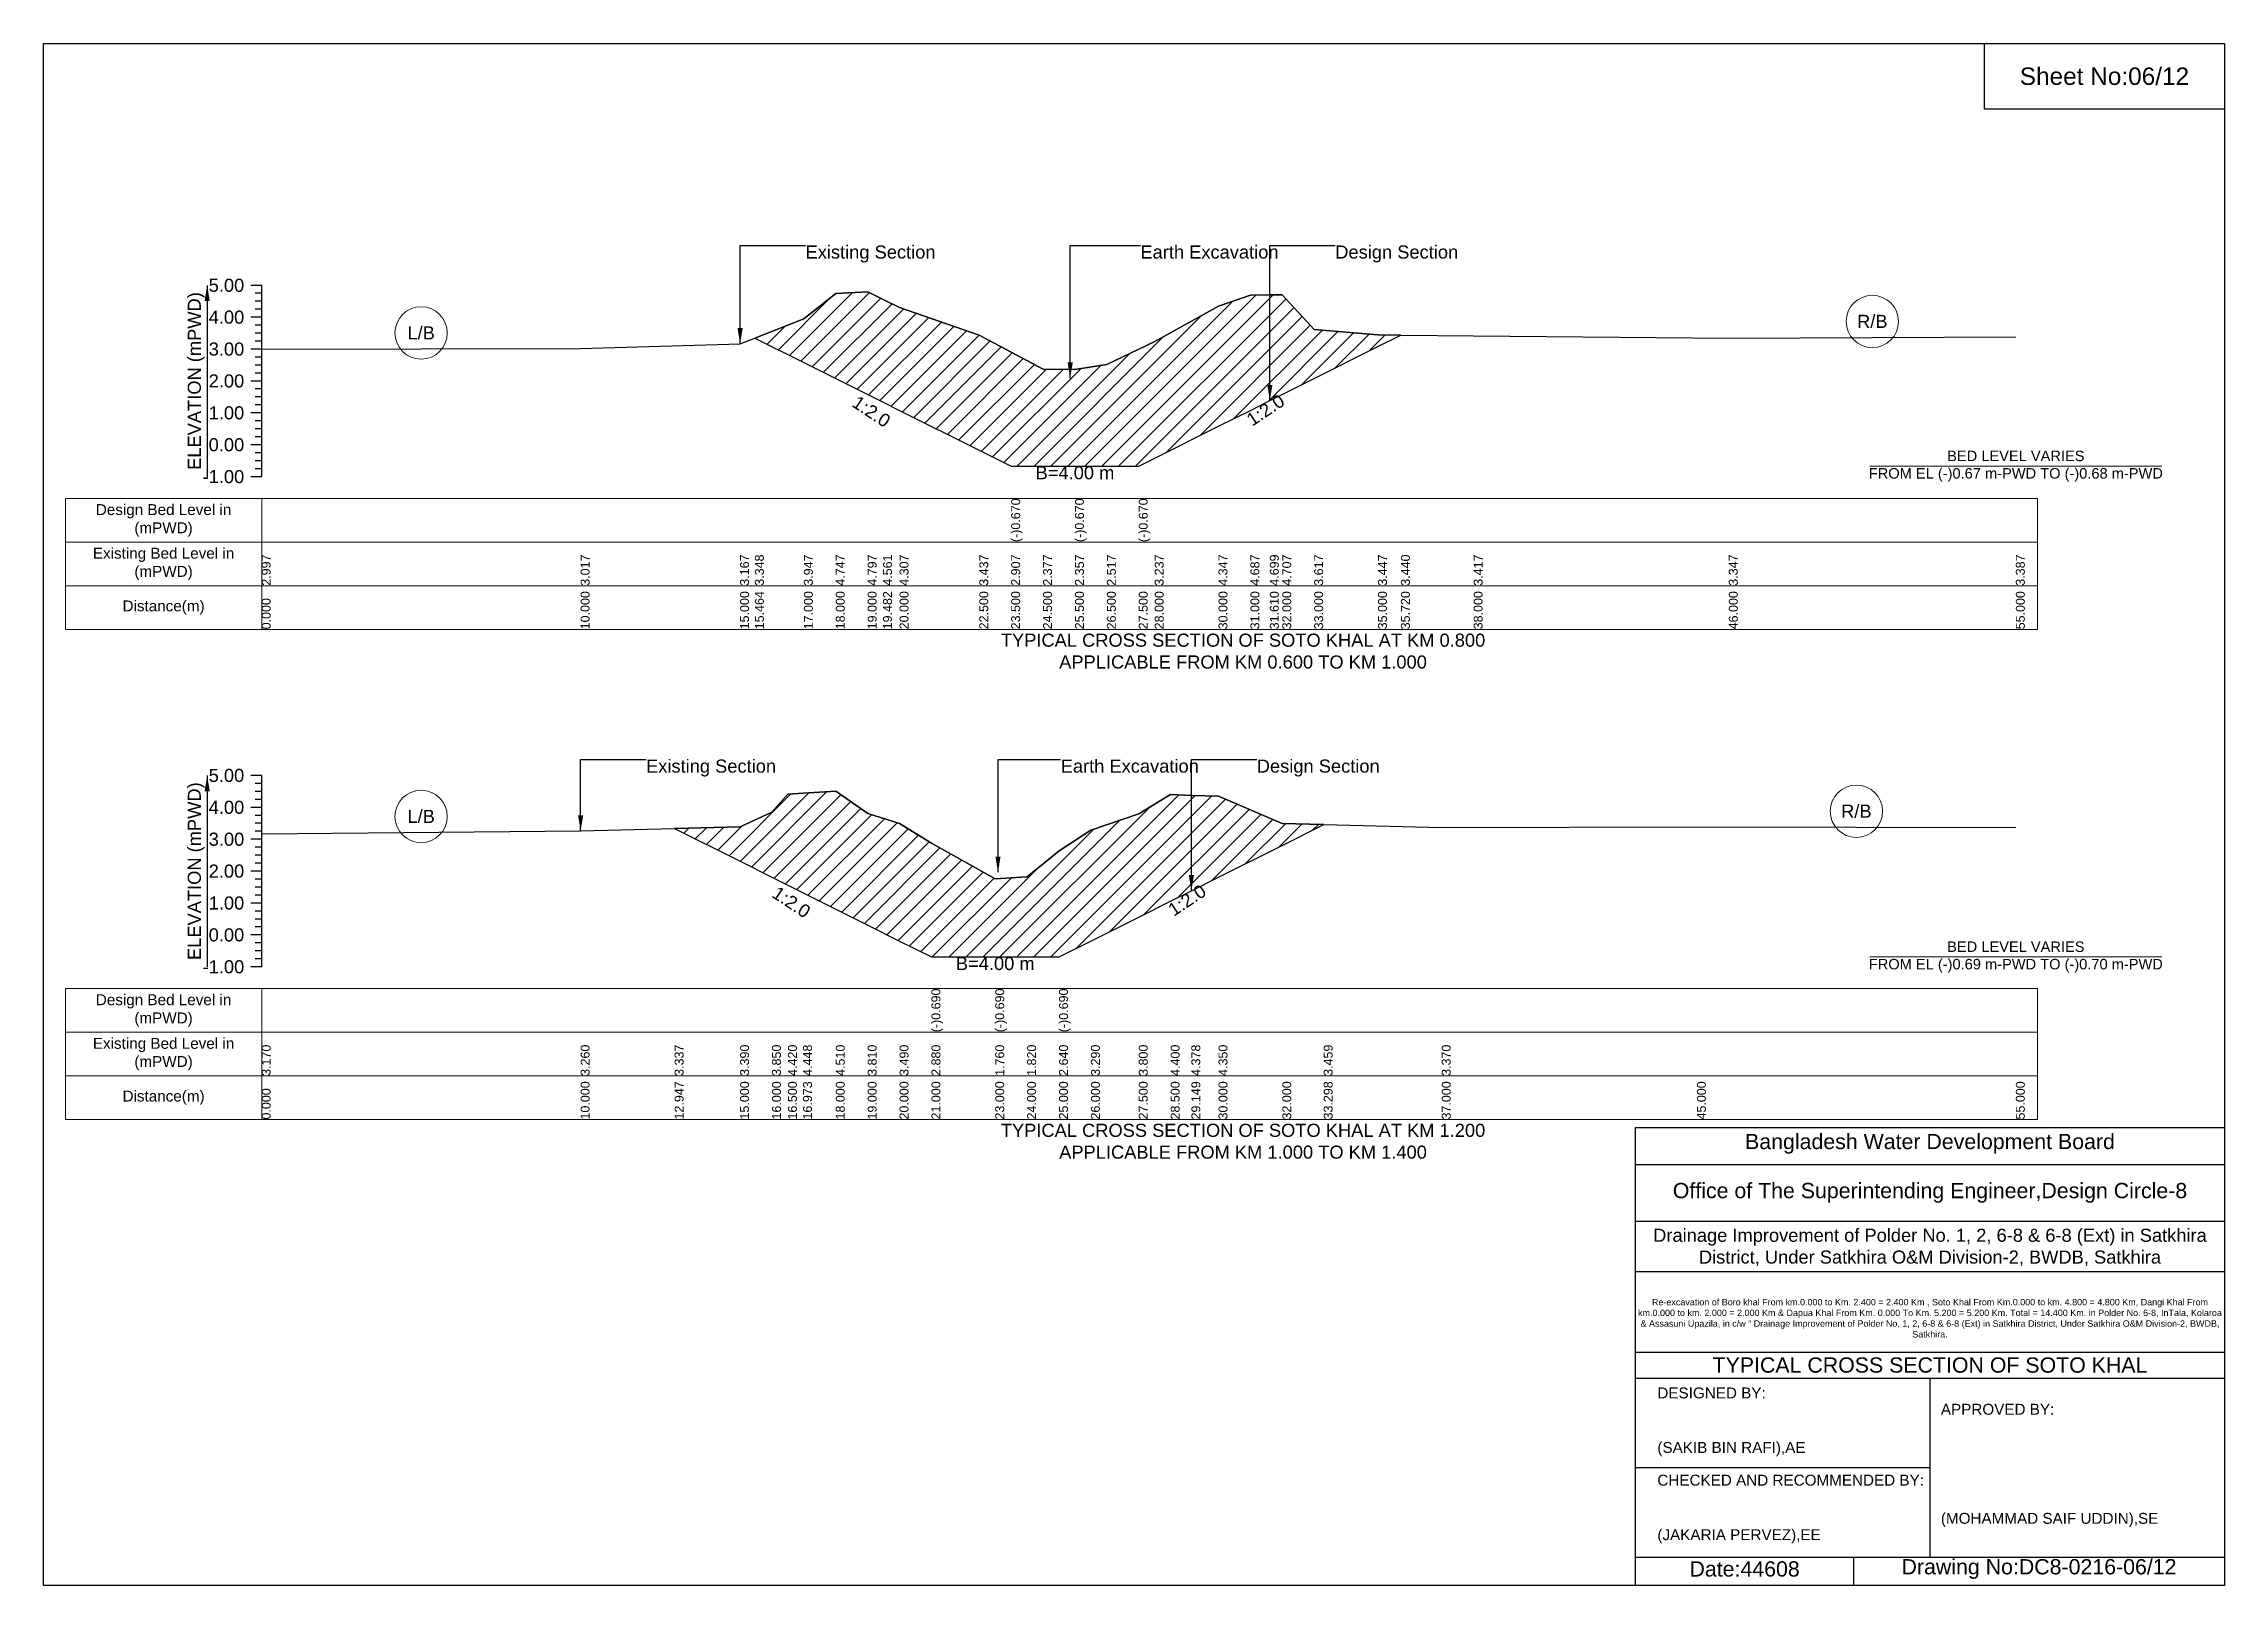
# Model space of a CAD drawing. Header units: inches. Extents: x 91000 to 218000, y -5656 to 30000.
# Drawn here: x 150000 to 158000, y -5656 to 0 of the extents above; entities that cross this region are included whole.
import ezdxf

# ---------------------------------------------------------------- set-up
doc = ezdxf.new("R2010")
doc.units = ezdxf.units.IN
doc.header["$LTSCALE"] = 7
doc.header["$MEASUREMENT"] = 0
for name, color, linetype, lineweight in [('Cross section Data Border', 7, 'Continuous', 9), ('Cross Section Labels', 7, 'Continuous', 9), ('Existing_Bed_Level for Xsection', 7, 'Continuous', 25)]:
    doc.layers.add(name, color=color, linetype=linetype, lineweight=lineweight)
doc.styles.get("Standard").update_dxf_attribs({"font": 'arial.ttf'})
doc.dimstyles.get("Standard").update_dxf_attribs({"dimtxt": 0.18, "dimasz": 0.18, "dimexe": 0.18, "dimexo": 0.0625, "dimgap": 0.09, "dimtad": 0, "dimtih": 1, "dimtoh": 1, "dimdec": 4, "dimzin": 0, "dimdsep": 46, "dimtxsty": 'Standard', "dimcen": 0.09, "dimadec": 0, "dimazin": 0, "dimtfac": 1, "dimtdec": 4, "dimtofl": 0, "dimtmove": 0, "dimatfit": 3, "dimfxl": 1, "dimtolj": 1, "dimtzin": 0, "dimarcsym": 0})

msp = doc.modelspace()

# ---------------------------------------------------------------- texts
at = {"attachment_point": 5}
for s, insert, char_height in [('Sheet No:06/12', (157560, -120), 64), ('Bangladesh Water Development Board', (156920, -4036), 56), ('Office of The Superintending Engineer,Design Circle-8', (156920, -4216), 56)]:
    msp.add_mtext(s, dxfattribs=dict(at, insert=insert, char_height=char_height))
for s, insert, char_height, width, attachment_point in [('Drainage Improvement of Polder No. 1, 2, 6-8 & 6-8 (Ext) in Satkhira District, Under Satkhira O&M Division-2, BWDB, Satkhira', (156920, -4416), 48, 2240, 5), ('Re-excavation of Boro khal From km.0.000 to Km. 2.400 = 2.400 Km , Soto Khal From Km.0.000 to km. 4.800 = 4.800 Km, Dangi Khal From km.0.000 to km. 2.000 = 2.000 Km & Dapua Khal From Km. 0.000 To Km. 5.200 = 5.200 Km. Total = 14.400 Km. in Polder No. 6-8, InTala, Kolaroa & Assasuni Upazila, in c/w “ Drainage Improvement of Polder No. 1, 2, 6-8 & 6-8 (Ext) in Satkhira District, Under Satkhira O&M Division-2, BWDB, Satkhira.', (156920, -4676), 23.565, 2160, 5), ('TYPICAL CROSS SECTION OF SOTO KHAL', (156920, -4848), 56, 2240, 5), ('DESIGNED BY:^J^J^J(SAKIB BIN RAFI),AE', (155920, -5056), 40, 1120, 4), ('APPROVED BY:^J^J^J^J^J^J(MOHAMMAD SAIF UDDIN),SE', (156960, -5216), 40, 1120, 4), ('CHECKED AND RECOMMENDED BY:^J^J^J(JAKARIA PERVEZ),EE', (155920, -5376), 40, 1120, 4), ('Date:44608', (156240, -5596), 56, 1120, 5), ('Drawing No:DC8-0216-06/12', (157320, -5596), 56, 1760, 5)]:
    msp.add_mtext(s, dxfattribs=dict(insert=insert, char_height=char_height, width=width, attachment_point=attachment_point))
at = {"layer": 'Cross section Data Border', "char_height": 40, "width": 640, "attachment_point": 5}
for s, insert in [('Design Bed Level in (mPWD)', (150440, -1748.8)), ('Existing Bed Level in (mPWD)', (150440, -1908.8)), ('Distance(m)', (150440, -2068.8)), ('Design Bed Level in (mPWD)', (150440, -3546.9)), ('Existing Bed Level in (mPWD)', (150440, -3706.9)), ('Distance(m)', (150440, -3866.9))]:
    msp.add_mtext(s, dxfattribs=dict(at, insert=insert))
at = {"layer": 'Cross Section Labels'}
for s, insert, char_height, attachment_point in [('Existing Section', (152795, -740.5), 48, 1), ('Earth Excavation', (154023.5, -740.5), 48, 1), ('Design Section', (154738.3, -740.5), 48, 1), ('L/B', (151385, -1061.5), 48, 5), ('R/B', (156708.5, -1019.3), 48, 5), ('BED LEVEL VARIES ^JFROM EL (-)0.67 m-PWD TO (-)0.68 m-PWD', (157235, -1550.2), 38.4, 5), ('B=4.00 m', (153783.5, -1550.2), 48, 2), ('TYPICAL CROSS SECTION OF SOTO KHAL AT KM 0.800^JAPPLICABLE FROM KM 0.600 TO KM 1.000', (154400, -2228.8), 48, 5), ('Existing Section', (152210, -2626.4), 48, 1), ('Earth Excavation', (153731, -2626.4), 48, 1), ('Design Section', (154450.4, -2626.4), 48, 1), ('R/B', (156650, -2816), 48, 5), ('L/B', (151385, -2835.3), 48, 5), ('B=4.00 m', (153491, -3350.7), 48, 2), ('BED LEVEL VARIES ^JFROM EL (-)0.69 m-PWD TO (-)0.70 m-PWD', (157235, -3350.7), 38.4, 5), ('TYPICAL CROSS SECTION OF SOTO KHAL AT KM 1.200^JAPPLICABLE FROM KM 1.000 TO KM 1.400', (154400, -4026.9), 48, 5)]:
    msp.add_mtext(s, dxfattribs=dict(at, insert=insert, char_height=char_height, attachment_point=attachment_point))
at = {"layer": 'Cross Section Labels', "char_height": 48, "attachment_point": 2}
for insert, rotation in [((153050.1, -1329.7), 326.30993), ((154469.1, -1324.4), 33.69007), ((152756.6, -3129.7), 326.30993), ((154181.2, -3122.6), 33.69007)]:
    msp.add_mtext('1:2.0', dxfattribs=dict(at, insert=insert, rotation=rotation))
at = {"layer": 'Existing_Bed_Level for Xsection', "char_height": 48, "attachment_point": 6}
for s, insert in [('5.00', (150736, -886.8)), ('4.00', (150736, -1003.8)), ('3.00', (150736, -1120.8)), ('2.00', (150736, -1237.8)), ('1.00', (150736, -1354.8)), ('0.00', (150736, -1471.8)), ('-1.00', (150736, -1588.8)), ('5.00', (150736, -2684.9)), ('4.00', (150736, -2801.9)), ('3.00', (150736, -2918.9)), ('2.00', (150736, -3035.9)), ('1.00', (150736, -3152.9)), ('0.00', (150736, -3269.9)), ('-1.00', (150736, -3386.9))]:
    msp.add_mtext(s, dxfattribs=dict(at, insert=insert))
at = {"layer": 'Existing_Bed_Level for Xsection', "rotation": 90}
for s, insert, char_height, attachment_point in [('ELEVATION (mPWD)', (150560, -1237.8), 48, 5), ('(-)0.670', (153549.5, -1828.8), 32.8, 1), ('(-)0.670', (153783.5, -1828.8), 32.8, 1), ('(-)0.670', (154017.5, -1828.8), 32.8, 1), ('2.997', (150800, -1988.8), 32.8, 1), ('3.017', (151970, -1988.8), 32.8, 1), ('3.167', (152555, -1988.8), 32.8, 1), ('3.348', (152609.3, -1988.8), 32.8, 1), ('3.947', (152789, -1988.8), 32.8, 1), ('4.747', (152906, -1988.8), 32.8, 1), ('4.797', (153023, -1988.8), 32.8, 1), ('4.561', (153079.4, -1988.8), 32.8, 1), ('4.307', (153140, -1988.8), 32.8, 1), ('3.437', (153432.5, -1988.8), 32.8, 1), ('2.907', (153549.5, -1988.8), 32.8, 1), ('2.377', (153666.5, -1988.8), 32.8, 1), ('2.357', (153783.5, -1988.8), 32.8, 1), ('2.517', (153900.5, -1988.8), 32.8, 1), ('3.237', (154076, -1988.8), 32.8, 1), ('4.347', (154310, -1988.8), 32.8, 1), ('4.687', (154427, -1988.8), 32.8, 1), ('4.699', (154498.3, -1988.8), 32.8, 1), ('4.707', (154544, -1988.8), 32.8, 1), ('3.617', (154661, -1988.8), 32.8, 1), ('3.447', (154895, -1988.8), 32.8, 1), ('3.440', (154979.2, -1988.8), 32.8, 1), ('3.417', (155246, -1988.8), 32.8, 1), ('3.347', (156182, -1988.8), 32.8, 1), ('3.387', (157235, -1988.8), 32.8, 1), ('0.000', (150800, -2148.8), 32.8, 1), ('10.000', (151970, -2148.8), 32.8, 1), ('15.000', (152555, -2148.8), 32.8, 1), ('15.464', (152609.3, -2148.8), 32.8, 1), ('17.000', (152789, -2148.8), 32.8, 1), ('18.000', (152906, -2148.8), 32.8, 1), ('19.000', (153023, -2148.8), 32.8, 1), ('19.482', (153079.4, -2148.8), 32.8, 1), ('20.000', (153140, -2148.8), 32.8, 1), ('22.500', (153432.5, -2148.8), 32.8, 1), ('23.500', (153549.5, -2148.8), 32.8, 1), ('24.500', (153666.5, -2148.8), 32.8, 1), ('25.500', (153783.5, -2148.8), 32.8, 1), ('26.500', (153900.5, -2148.8), 32.8, 1), ('27.500', (154017.5, -2148.8), 32.8, 1), ('28.000', (154076, -2148.8), 32.8, 1), ('30.000', (154310, -2148.8), 32.8, 1), ('31.000', (154427, -2148.8), 32.8, 1), ('31.610', (154498.3, -2148.8), 32.8, 1), ('32.000', (154544, -2148.8), 32.8, 1), ('33.000', (154661, -2148.8), 32.8, 1), ('35.000', (154895, -2148.8), 32.8, 1), ('35.720', (154979.2, -2148.8), 32.8, 1), ('38.000', (155246, -2148.8), 32.8, 1), ('46.000', (156182, -2148.8), 32.8, 1), ('55.000', (157235, -2148.8), 32.8, 1), ('ELEVATION (mPWD)', (150560, -3035.9), 48, 5), ('(-)0.690', (153257, -3626.9), 32.8, 1), ('(-)0.690', (153491, -3626.9), 32.8, 1), ('(-)0.690', (153725, -3626.9), 32.8, 1), ('3.170', (150800, -3786.9), 32.8, 1), ('3.260', (151970, -3786.9), 32.8, 1), ('3.337', (152314.8, -3786.9), 32.8, 1), ('3.390', (152555, -3786.9), 32.8, 1), ('3.850', (152672, -3786.9), 32.8, 1), ('4.420', (152730.5, -3786.9), 32.8, 1), ('4.448', (152785.9, -3786.9), 32.8, 1), ('4.510', (152906, -3786.9), 32.8, 1), ('3.810', (153023, -3786.9), 32.8, 1), ('3.490', (153140, -3786.9), 32.8, 1), ('2.880', (153257, -3786.9), 32.8, 1), ('1.760', (153491, -3786.9), 32.8, 1), ('1.820', (153608, -3786.9), 32.8, 1), ('2.640', (153725, -3786.9), 32.8, 1), ('3.290', (153842, -3786.9), 32.8, 1), ('3.800', (154017.5, -3786.9), 32.8, 1), ('4.400', (154134.5, -3786.9), 32.8, 1), ('4.378', (154210.4, -3786.9), 32.8, 1), ('4.350', (154310, -3786.9), 32.8, 1), ('3.459', (154695.8, -3786.9), 32.8, 1), ('3.370', (155129, -3786.9), 32.8, 1), ('0.000', (150800, -3946.9), 32.8, 1), ('10.000', (151970, -3946.9), 32.8, 1), ('12.947', (152314.8, -3946.9), 32.8, 1), ('15.000', (152555, -3946.9), 32.8, 1), ('16.000', (152672, -3946.9), 32.8, 1), ('16.500', (152730.5, -3946.9), 32.8, 1), ('16.973', (152785.9, -3946.9), 32.8, 1), ('18.000', (152906, -3946.9), 32.8, 1), ('19.000', (153023, -3946.9), 32.8, 1), ('20.000', (153140, -3946.9), 32.8, 1), ('21.000', (153257, -3946.9), 32.8, 1), ('23.000', (153491, -3946.9), 32.8, 1), ('24.000', (153608, -3946.9), 32.8, 1), ('25.000', (153725, -3946.9), 32.8, 1), ('26.000', (153842, -3946.9), 32.8, 1), ('27.500', (154017.5, -3946.9), 32.8, 1), ('28.500', (154134.5, -3946.9), 32.8, 1), ('29.149', (154210.4, -3946.9), 32.8, 1), ('30.000', (154310, -3946.9), 32.8, 1), ('32.000', (154544, -3946.9), 32.8, 1), ('33.298', (154695.8, -3946.9), 32.8, 1), ('37.000', (155129, -3946.9), 32.8, 1), ('45.000', (156065, -3946.9), 32.8, 1), ('55.000', (157235, -3946.9), 32.8, 1)]:
    msp.add_mtext(s, dxfattribs=dict(at, insert=insert, char_height=char_height, attachment_point=attachment_point))

# ---------------------------------------------------------------- hatches: boundary and pattern name
at = {"layer": 'Existing_Bed_Level for Xsection'}
h = msp.add_hatch(dxfattribs=at)
h.set_pattern_fill('ANSI31', color=256, scale=351, style=0)
h.paths.add_polyline_path([(152609.3, -1080.1), (152789, -1169.9), (152906, -1228.4), (153023, -1286.9), (153079.4, -1315.1), (153140, -1345.4), (153432.5, -1491.7), (153549.5, -1550.2), (153666.5, -1550.2), (153783.5, -1550.2), (153900.5, -1550.2), (154017.5, -1550.2), (154076, -1520.9), (154310, -1403.9), (154427, -1345.4), (154498.3, -1309.7), (154544, -1286.9), (154661, -1228.4), (154895, -1111.4), (154979.2, -1069.3), (154895, -1068.5), (154661, -1048.6), (154544, -921.1), (154498.3, -922), (154427, -923.4), (154310, -963.2), (154076, -1093), (154017.5, -1121.1), (153900.5, -1177.3), (153783.5, -1196), (153666.5, -1193.7), (153549.5, -1131.7), (153432.5, -1069.6), (153140, -967.8), (153079.4, -938.2), (153023, -910.5), (152906, -916.4), (152789, -1010)])
h = msp.add_hatch(dxfattribs=at)
h.set_pattern_fill('ANSI31', color=256, scale=351, style=0)
h.paths.add_polyline_path([(152314.8, -2879.5), (152555, -2999.7), (152672, -3058.2), (152730.5, -3087.4), (152785.9, -3115.1), (152906, -3175.2), (153023, -3233.7), (153140, -3292.2), (153257, -3350.7), (153491, -3350.7), (153608, -3350.7), (153725, -3350.7), (153842, -3292.2), (154017.5, -3204.4), (154134.5, -3145.9), (154210.4, -3107.9), (154310, -3058.2), (154544, -2941.2), (154695.8, -2865.2), (154544, -2861.6), (154310, -2761), (154210.4, -2757.7), (154134.5, -2755.1), (154017.5, -2825.3), (153842, -2885), (153725, -2961), (153608, -3057), (153491, -3064), (153257, -2933), (153140, -2861.6), (153023, -2824.2), (152906, -2742.2), (152785.9, -2749.5), (152730.5, -2752.8), (152672, -2819.5), (152555, -2873.3)])

# ---------------------------------------------------------------- linework, layer by layer
for points in [[(150000, 0), (158000, 0), (158000, -5656), (150000, -5656)], [(157120, 0), (158000, 0), (158000, -240), (157120, -240)]]:
    msp.add_lwpolyline(points, close=True)
for points in [[(155840, -5656), (155840, -3976), (158000, -3976)], [(155840, -4112), (158000, -4112)], [(155840, -4320), (158000, -4320)], [(155840, -4504), (158000, -4504)], [(155840, -4800), (158000, -4800)], [(155840, -4896), (158000, -4896)], [(156920, -4896), (156920, -5552)], [(155840, -5224), (156920, -5224)], [(155840, -5552), (158000, -5552)], [(156640, -5552), (156640, -5656)]]:
    msp.add_lwpolyline(points)
at = {"layer": 'Cross section Data Border'}
for points in [[(150080, -1668.8), (157315, -1668.8), (157315, -2148.8), (150080, -2148.8)], [(150080, -3466.9), (157315, -3466.9), (157315, -3946.9), (150080, -3946.9)]]:
    msp.add_lwpolyline(points, close=True, dxfattribs=at)
for points in [[(150800, -1668.8), (150800, -2148.8)], [(150080, -1828.8), (157315, -1828.8)], [(150080, -1988.8), (157315, -1988.8)], [(150800, -3466.9), (150800, -3946.9)], [(150080, -3626.9), (157315, -3626.9)], [(150080, -3786.9), (157315, -3786.9)]]:
    msp.add_lwpolyline(points, dxfattribs=at)
at = {"layer": 'Cross Section Labels'}
for points in [[(156699.2, -1550.2), (157770.8, -1550.2)], [(156699.2, -3350.7), (157770.8, -3350.7)]]:
    msp.add_lwpolyline(points, dxfattribs=at)
for centre in [(156708.5, -1019.3), (151385, -1061.5), (156650, -2816), (151385, -2835.3)]:
    msp.add_circle(centre, 96, dxfattribs=at)
at = {"layer": 'Existing_Bed_Level for Xsection'}
for points in [[(150800, -886.8), (150760, -886.8)], [(150800, -916), (150776, -916)], [(150800, -945.3), (150776, -945.3)], [(150800, -1588.8), (150800, -1471.8), (150800, -1354.8), (150800, -1237.8), (150800, -1120.8), (150800, -1003.8), (150800, -886.8)], [(150800, -1121.1), (151970, -1118.8), (152555, -1101.2), (152609.3, -1080.1), (152789, -1010), (152906, -916.4), (153023, -910.5), (153079.4, -938.2), (153140, -967.8), (153432.5, -1069.6), (153549.5, -1131.7), (153549.5, -1131.7), (153666.5, -1193.7), (153783.5, -1196), (153783.5, -1196), (153900.5, -1177.3), (154017.5, -1121.1), (154017.5, -1121.1), (154076, -1093), (154310, -963.2), (154427, -923.4), (154498.3, -922), (154544, -921.1), (154661, -1048.6), (154895, -1068.5), (154979.2, -1069.3), (155246, -1072), (156182, -1080.2), (157235, -1075.5)], [(150800, -1003.8), (150760, -1003.8)], [(150800, -974.5), (150776, -974.5)], [(150800, -1033), (150776, -1033)], [(150800, -1062.3), (150776, -1062.3)], [(150800, -1091.5), (150776, -1091.5)], [(150800, -1120.8), (150760, -1120.8)], [(150800, -1150), (150776, -1150)], [(150800, -1179.3), (150776, -1179.3)], [(150800, -1237.8), (150760, -1237.8)], [(150800, -1208.5), (150776, -1208.5)], [(150800, -1267), (150776, -1267)], [(150800, -1354.8), (150760, -1354.8)], [(150800, -1296.3), (150776, -1296.3)], [(150800, -1325.5), (150776, -1325.5)], [(150800, -1384), (150776, -1384)], [(150800, -1413.3), (150776, -1413.3)], [(150800, -1471.8), (150760, -1471.8)], [(150800, -1442.5), (150776, -1442.5)], [(150800, -1501), (150776, -1501)], [(150800, -1588.8), (150760, -1588.8)], [(150800, -1530.3), (150776, -1530.3)], [(150800, -1559.5), (150776, -1559.5)], [(150800, -2684.9), (150760, -2684.9)], [(150800, -2714.2), (150776, -2714.2)], [(150800, -3386.9), (150800, -3269.9), (150800, -3152.9), (150800, -3035.9), (150800, -2918.9), (150800, -2801.9), (150800, -2684.9)], [(150800, -2743.4), (150776, -2743.4)], [(150800, -2772.7), (150776, -2772.7)], [(150800, -2899), (151970, -2888.5), (152314.8, -2879.5), (152555, -2873.3), (152672, -2819.5), (152730.5, -2752.8), (152785.9, -2749.5), (152906, -2742.2), (153023, -2824.2), (153140, -2861.6), (153257, -2933), (153257, -2933), (153491, -3064), (153491, -3064), (153608, -3057), (153725, -2961), (153725, -2961), (153842, -2885), (154017.5, -2825.3), (154134.5, -2755.1), (154210.4, -2757.7), (154310, -2761), (154544, -2861.6), (154695.8, -2865.2), (155129, -2875.6), (156065, -2873.3), (157235, -2875.6)], [(150800, -2801.9), (150760, -2801.9)], [(150800, -2831.2), (150776, -2831.2)], [(150800, -2860.4), (150776, -2860.4)], [(150800, -2918.9), (150760, -2918.9)], [(150800, -2889.7), (150776, -2889.7)], [(150800, -2948.2), (150776, -2948.2)], [(150800, -3035.9), (150760, -3035.9)], [(150800, -2977.4), (150776, -2977.4)], [(150800, -3006.7), (150776, -3006.7)], [(150800, -3065.2), (150776, -3065.2)], [(150800, -3094.4), (150776, -3094.4)], [(150800, -3152.9), (150760, -3152.9)], [(150800, -3123.7), (150776, -3123.7)], [(150800, -3182.2), (150776, -3182.2)], [(150800, -3269.9), (150760, -3269.9)], [(150800, -3211.4), (150776, -3211.4)], [(150800, -3240.7), (150776, -3240.7)], [(150800, -3299.2), (150776, -3299.2)], [(150800, -3328.4), (150776, -3328.4)], [(150800, -3357.7), (150776, -3357.7)], [(150800, -3386.9), (150760, -3386.9)]]:
    msp.add_lwpolyline(points, dxfattribs=at)
for points in [[(152609.3, -1080.1), (152789, -1169.9), (152906, -1228.4), (153023, -1286.9), (153079.4, -1315.1), (153140, -1345.4), (153432.5, -1491.7), (153549.5, -1550.2), (153549.5, -1550.2), (153666.5, -1550.2), (153783.5, -1550.2), (153783.5, -1550.2), (153900.5, -1550.2), (154017.5, -1550.2), (154017.5, -1550.2), (154076, -1520.9), (154310, -1403.9), (154427, -1345.4), (154498.3, -1309.7), (154544, -1286.9), (154661, -1228.4), (154895, -1111.4), (154979.2, -1069.3), (154979.2, -1069.3), (154979.2, -1069.3), (154895, -1068.5), (154661, -1048.6), (154544, -921.1), (154498.3, -922), (154427, -923.4), (154310, -963.2), (154076, -1093), (154017.5, -1121.1), (154017.5, -1121.1), (153900.5, -1177.3), (153783.5, -1196), (153783.5, -1196), (153666.5, -1193.7), (153549.5, -1131.7), (153549.5, -1131.7), (153432.5, -1069.6), (153140, -967.8), (153079.4, -938.2), (153023, -910.5), (152906, -916.4), (152789, -1010)], [(152314.8, -2879.5), (152314.8, -2879.5), (152555, -2999.7), (152672, -3058.2), (152730.5, -3087.4), (152785.9, -3115.1), (152906, -3175.2), (153023, -3233.7), (153140, -3292.2), (153257, -3350.7), (153257, -3350.7), (153491, -3350.7), (153491, -3350.7), (153608, -3350.7), (153725, -3350.7), (153725, -3350.7), (153842, -3292.2), (154017.5, -3204.4), (154134.5, -3145.9), (154210.4, -3107.9), (154310, -3058.2), (154544, -2941.2), (154695.8, -2865.2), (154695.8, -2865.2), (154695.8, -2865.2), (154544, -2861.6), (154310, -2761), (154210.4, -2757.7), (154134.5, -2755.1), (154017.5, -2825.3), (153842, -2885), (153725, -2961), (153725, -2961), (153608, -3057), (153491, -3064), (153491, -3064), (153257, -2933), (153257, -2933), (153140, -2861.6), (153023, -2824.2), (152906, -2742.2), (152785.9, -2749.5), (152730.5, -2752.8), (152672, -2819.5), (152555, -2873.3), (152314.8, -2879.5)]]:
    msp.add_lwpolyline(points, close=True, dxfattribs=at)

msp.set_redraw_order([(e.dxf.handle, doc.entitydb.next_handle()) for e in msp.query("TEXT MTEXT ATTDEF DIMENSION ARC_DIMENSION")])  # texts and dimensions are drawn at this point

# ---------------------------------------------------------------- leaders
at = {"layer": 'Cross Section Labels', "annotation_type": 0, "has_hookline": 1, "hookline_direction": 0}
for points, text_width in [([(152555, -1101.2), (152555, -740.5), (152794.9, -740.5)], 467.2), ([(153765.9, -1227.1), (153765.9, -740.5), (154023.4, -740.5)], 497), ([(154498.3, -1309.7), (154498.3, -740.5), (154738.3, -740.5)], 441.2), ([(151970, -2888.5), (151970, -2626.4), (152209.9, -2626.4)], 467.2), ([(153501.1, -3039.9), (153501.1, -2626.4), (153730.9, -2626.4)], 497), ([(154210.4, -3107.9), (154210.4, -2626.4), (154450.3, -2626.4)], 441.2)]:
    msp.add_leader(points, dimstyle='Standard', override={"dimasz": 57.6}, dxfattribs=dict(at, text_width=text_width))
at = {"layer": 'Existing_Bed_Level for Xsection'}
for points in [[(150600, -886.8), (150600, -1588.8)], [(150600, -2684.9), (150600, -3386.9)]]:
    msp.add_leader(points, dimstyle='Standard', override={"dimasz": 57.6}, dxfattribs=at)

doc.saveas('drawing.dxf')
